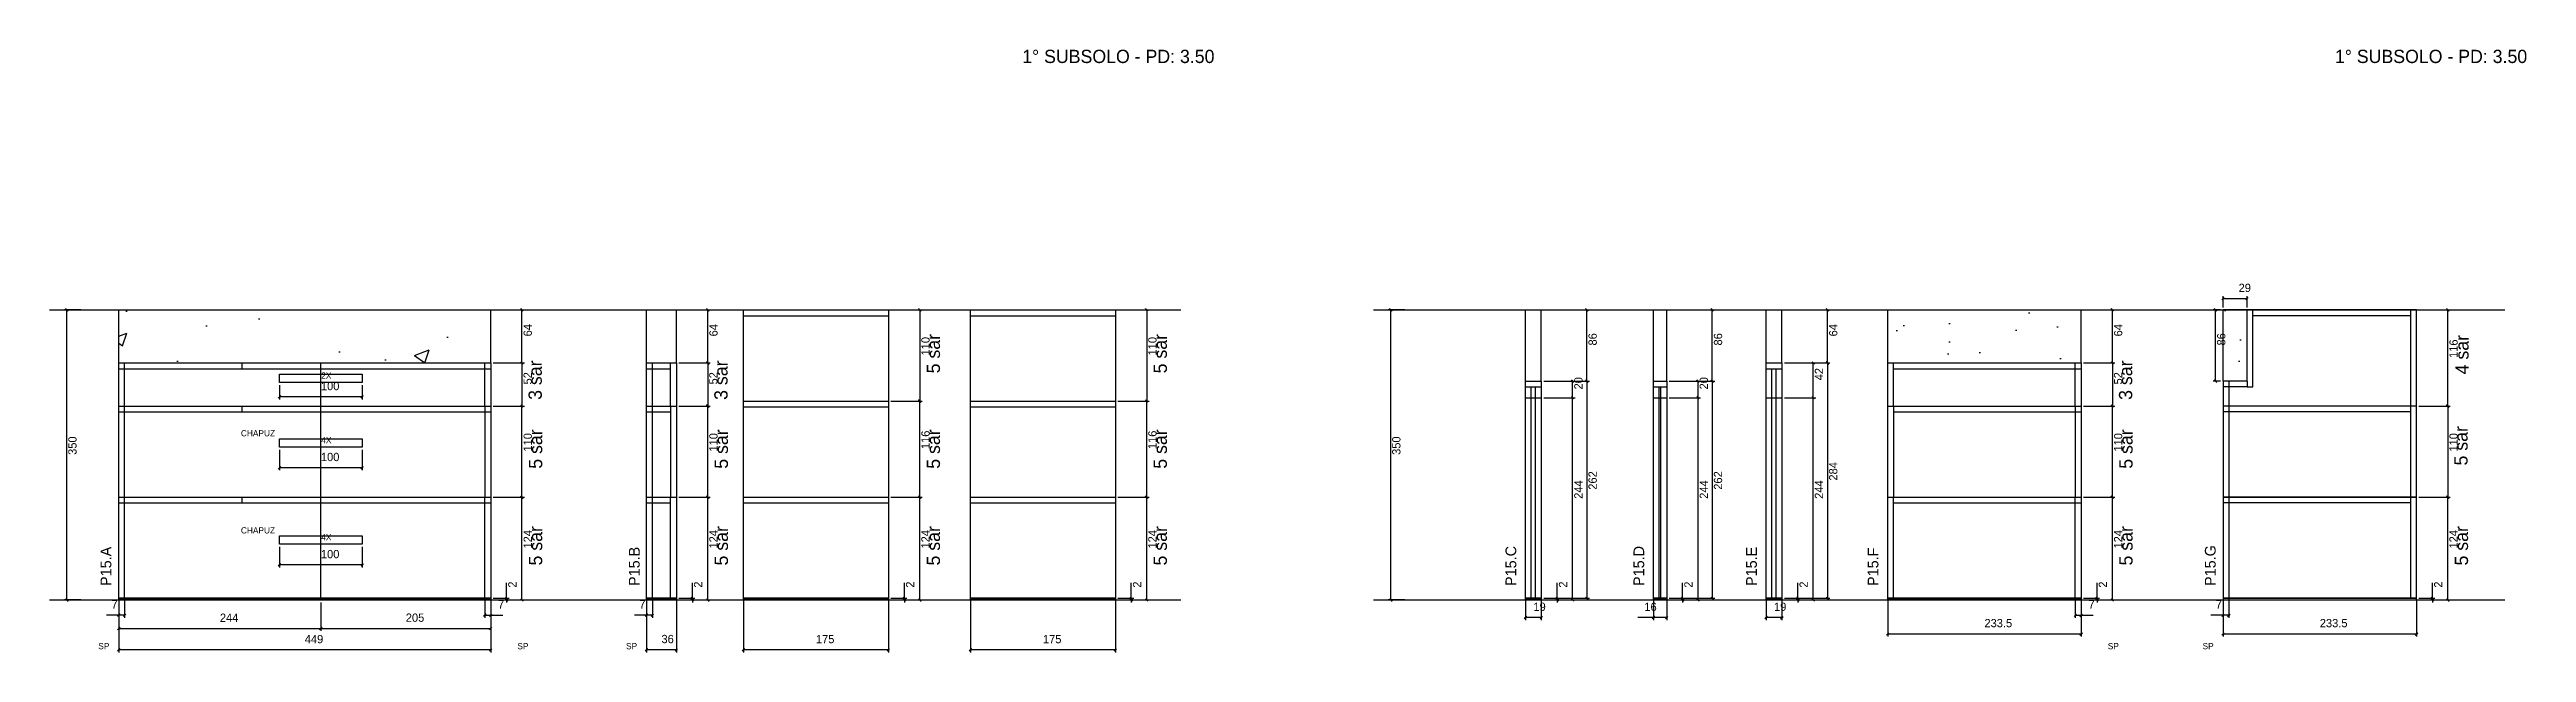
# Model space of a CAD drawing. Header units: metres. Extents: x -9500 to -3326, y 8065 to 8794.
# Drawn here: x -9500 to -6510, y 8067 to 8794 of the extents above; entities that cross this region are included whole.
import ezdxf

# ---------------------------------------------------------------- set-up
doc = ezdxf.new("R2010")
doc.units = ezdxf.units.M
for name, color, linetype in [('COTA', 7, 'Continuous'), ('NOMENCLATURA', 7, 'Continuous'), ('Nível', 7, 'Continuous'), ('Painéis', 7, 'Continuous'), ('SARR_2.2x10', 7, 'Continuous'), ('SARR_2.2x7', 7, 'Continuous'), ('texto', 7, 'Continuous'), ('Texto Seção', 7, 'Continuous')]:
    doc.layers.add(name, color=color, linetype=linetype)

msp = doc.modelspace()

# ---------------------------------------------------------------- texts
at = {"layer": 'COTA', "color": 240, "lineweight": 25}
for s, p in [('29', (-6857.2, 8501.9)), ('100', (-9172.7, 8383.4)), ('100', (-9172.7, 8297.8)), ('100', (-9172.7, 8180.6)), ('7', (-9425.6, 8119.9)), ('244', (-9294.7, 8103.8)), ('205', (-9070.2, 8103.9)), ('7', (-8958.9, 8119.9)), ('7', (-8788.3, 8119.9)), ('19', (-7708.7, 8117)), ('16', (-7574.7, 8117)), ('19', (-7418.2, 8117)), ('233.5', (-7164.1, 8097.3)), ('7', (-7038.5, 8119.9)), ('7', (-6884.8, 8119.9)), ('233.5', (-6759.2, 8097.3)), ('449', (-9192.2, 8078)), ('36', (-8761.5, 8078.1)), ('175', (-8575, 8078)), ('175', (-8300.9, 8078))]:
    msp.add_text(s, height=10, dxfattribs=at).set_placement(p)
for s, p in [('64', (-8918, 8448.3)), ('64', (-8693.7, 8448.3)), ('110', (-8437.7, 8425.3)), ('110', (-8163.7, 8425.3)), ('86', (-7632.2, 8437.3)), ('86', (-7480.8, 8437.3)), ('64', (-7341.7, 8448.3)), ('64', (-6997.7, 8448.3)), ('86', (-6873.2, 8437.3)), ('116', (-6592.7, 8422.3)), ('52', (-8918, 8390.3)), ('52', (-8693.8, 8390.3)), ('42', (-7358.9, 8395.3)), ('52', (-6997.7, 8390.3)), ('20', (-7649.4, 8384.3)), ('20', (-7498, 8384.3)), ('350', (-9467.7, 8305.3)), ('110', (-8918, 8309.3)), ('110', (-8693.7, 8309.3)), ('116', (-8437.7, 8312.3)), ('116', (-8163.7, 8312.3)), ('350', (-7869.2, 8305.3)), ('110', (-6997.7, 8309.3)), ('110', (-6592.7, 8309.3)), ('262', (-7632.2, 8263.3)), ('262', (-7480.8, 8263.3)), ('284', (-7341.7, 8274.3)), ('244', (-7649.4, 8252.3)), ('244', (-7497.9, 8252.3)), ('244', (-7358.9, 8252.3)), ('124', (-8917.9, 8192.3)), ('124', (-8693.7, 8192.3)), ('124', (-8437.7, 8192.3)), ('124', (-8163.7, 8192.3)), ('124', (-6997.6, 8192.3)), ('124', (-6592.7, 8192.3)), ('2', (-8936.5, 8145.1)), ('2', (-8712.2, 8145.1)), ('2', (-8456.2, 8145.1)), ('2', (-8182.2, 8145.1)), ('2', (-7667.9, 8145.1)), ('2', (-7516.5, 8145.1)), ('2', (-7377.4, 8145.1)), ('2', (-7016.1, 8145.1)), ('2', (-7016.1, 8145.1)), ('2', (-6611.2, 8145.1))]:
    msp.add_text(s, height=10, rotation=90, dxfattribs=at).set_placement(p)
at = {"layer": 'NOMENCLATURA', "color": 2, "lineweight": 25}
for p in [(-8325.9, 8778.2), (-6740.9, 8778.2)]:
    msp.add_text('1° SUBSOLO - PD: 3.50', height=16, dxfattribs=at).set_placement(p)
at = {"layer": 'NOMENCLATURA', "color": 7, "lineweight": 25}
for s, p in [('5 sar', (-8425.2, 8403.7)), ('5 sar', (-8151.2, 8403.7)), ('4 sar', (-6579.5, 8402.5)), ('3 sar', (-8906, 8371.7)), ('3 sar', (-8681.7, 8371.7)), ('3 sar', (-6985.7, 8371.7)), ('5 sar', (-8905.5, 8288.6)), ('5 sar', (-8681.2, 8288.6)), ('5 sar', (-8425.2, 8288.6)), ('5 sar', (-8151.2, 8288.6)), ('5 sar', (-6985.2, 8288.6)), ('5 sar', (-6580.7, 8292.5)), ('5 sar', (-8905.5, 8171.8)), ('5 sar', (-8681.2, 8171.8)), ('5 sar', (-8425.2, 8171.8)), ('5 sar', (-8151.2, 8171.8)), ('5 sar', (-6985.2, 8171.8)), ('5 sar', (-6580.2, 8171.8))]:
    msp.add_text(s, height=16, rotation=90, dxfattribs=at).set_placement(p)
at = {"layer": 'texto', "color": 4, "lineweight": 25}
for s, p in [('2X', (-9172.3, 8397.3)), ('CHAPUZ', (-9269.3, 8327.7)), ('4X', (-9172.3, 8319.4)), ('CHAPUZ', (-9269.3, 8210.5)), ('4X', (-9172.3, 8202.2)), ('SP', (-9441.5, 8070.8)), ('SP', (-8935.5, 8070.8)), ('SP', (-8804.3, 8070.8)), ('SP', (-7015.2, 8070.8)), ('SP', (-6900.7, 8070.8))]:
    msp.add_text(s, height=7.5, dxfattribs=at).set_placement(p)
at = {"layer": 'Texto Seção', "color": 7, "lineweight": 15}
for s, p in [('P15.C', (-7729.4, 8147.1)), ('P15.D', (-7574.9, 8147.1)), ('P15.G', (-6884.9, 8147.1)), ('P15.A', (-9425.7, 8147.1)), ('P15.B', (-8787.8, 8147.1)), ('P15.E', (-7438.9, 8147.1)), ('P15.F', (-7292.1, 8147.1))]:
    msp.add_text(s, height=13, rotation=90, dxfattribs=at).set_placement(p)

# ---------------------------------------------------------------- hatches: boundary and pattern name
at = {"layer": 'COTA'}
h = msp.add_hatch(dxfattribs=at)
h.set_pattern_fill('AR-CONC')
h.paths.add_polyline_path([(-9416.7, 8416.3), (-9416.7, 8480.3), (-8967.7, 8480.3), (-8967.7, 8416.3), (-9416.7, 8416.3)])
h = msp.add_hatch(dxfattribs=at)
h.set_pattern_fill('AR-CONC')
h.paths.add_polyline_path([(-8743.5, 8416.3), (-8743.5, 8480.3), (-8779.5, 8480.3), (-8779.5, 8416.3), (-8743.5, 8416.3)])
h = msp.add_hatch(dxfattribs=at)
h.set_pattern_fill('AR-CONC')
h.paths.add_polyline_path([(-7699.2, 8394.3), (-7699.2, 8480.3), (-7718.2, 8480.3), (-7718.2, 8394.3), (-7699.2, 8394.3)])
h = msp.add_hatch(dxfattribs=at)
h.set_pattern_fill('AR-CONC')
h.paths.add_polyline_path([(-7547.7, 8394.3), (-7547.7, 8480.3), (-7563.7, 8480.3), (-7563.7, 8394.3), (-7547.7, 8394.3)])
h = msp.add_hatch(dxfattribs=at)
h.set_pattern_fill('AR-CONC')
h.paths.add_polyline_path([(-7408.7, 8416.3), (-7408.7, 8480.3), (-7427.7, 8480.3), (-7427.7, 8416.3), (-7408.7, 8416.3)])
h = msp.add_hatch(dxfattribs=at)
h.set_pattern_fill('AR-CONC')
h.paths.add_polyline_path([(-7047.4, 8416.3), (-7047.4, 8480.3), (-7280.9, 8480.3), (-7280.9, 8416.3), (-7047.4, 8416.3)])
h = msp.add_hatch(dxfattribs=at)
h.set_pattern_fill('AR-CONC')
h.paths.add_polyline_path([(-6847, 8394.3), (-6847, 8480.3), (-6876, 8480.3), (-6876, 8394.3), (-6847, 8394.3)])

# ---------------------------------------------------------------- linework, layer by layer
at = {"layer": 'COTA', "color": 0, "lineweight": 25}
for p, q in [((-6874.5, 8495.3), (-6877.5, 8492.3)), ((-6848.5, 8492.3), (-6845.5, 8495.3)), ((-9477.9, 8478.8), (-9480.9, 8481.8)), ((-8928.4, 8478.8), (-8931.4, 8481.8)), ((-8704.1, 8478.8), (-8707.1, 8481.8)), ((-8448.1, 8478.8), (-8451.1, 8481.8)), ((-8174.1, 8478.8), (-8177.1, 8481.8)), ((-7879.4, 8478.8), (-7882.4, 8481.8)), ((-7642.6, 8478.8), (-7645.6, 8481.8)), ((-7491.2, 8478.8), (-7494.2, 8481.8)), ((-7352.1, 8478.8), (-7355.1, 8481.8)), ((-7008.1, 8478.8), (-7011.1, 8481.8)), ((-6883.6, 8478.8), (-6886.6, 8481.8)), ((-6603.1, 8478.8), (-6606.1, 8481.8)), ((-8931.4, 8417.8), (-8928.4, 8414.8)), ((-8928.4, 8414.8), (-8931.4, 8417.8)), ((-8707.1, 8417.8), (-8704.1, 8414.8)), ((-8704.1, 8414.8), (-8707.1, 8417.8)), ((-7369.3, 8414.8), (-7372.3, 8417.8)), ((-7355.1, 8417.8), (-7352.1, 8414.8)), ((-7352.1, 8414.8), (-7355.1, 8417.8)), ((-7011.1, 8417.8), (-7008.1, 8414.8)), ((-7008.1, 8414.8), (-7011.1, 8417.8)), ((-9221.2, 8376.8), (-9224.2, 8373.8)), ((-9124.2, 8373.8), (-9121.2, 8376.8)), ((-7659.8, 8392.8), (-7662.8, 8395.8)), ((-7659.8, 8372.8), (-7662.8, 8375.8)), ((-7662.8, 8375.8), (-7659.8, 8372.8)), ((-7645.6, 8395.8), (-7642.6, 8392.8)), ((-7642.6, 8392.8), (-7645.6, 8395.8)), ((-7508.4, 8392.8), (-7511.4, 8395.8)), ((-7508.4, 8372.8), (-7511.4, 8375.8)), ((-7511.4, 8375.8), (-7508.4, 8372.8)), ((-7494.2, 8395.8), (-7491.2, 8392.8)), ((-7491.2, 8392.8), (-7494.2, 8395.8)), ((-7369.3, 8372.8), (-7372.3, 8375.8)), ((-7372.3, 8375.8), (-7369.3, 8372.8)), ((-6886.6, 8395.8), (-6883.6, 8392.8)), ((-8928.4, 8362.8), (-8931.4, 8365.8)), ((-8931.4, 8365.8), (-8928.4, 8362.8)), ((-8704.1, 8362.8), (-8707.1, 8365.8)), ((-8707.1, 8365.8), (-8704.1, 8362.8)), ((-8448.1, 8368.8), (-8451.1, 8371.8)), ((-8451.1, 8371.8), (-8448.1, 8368.8)), ((-8174.1, 8368.8), (-8177.1, 8371.8)), ((-8177.1, 8371.8), (-8174.1, 8368.8)), ((-7008.1, 8362.8), (-7011.1, 8365.8)), ((-7011.1, 8365.8), (-7008.1, 8362.8)), ((-6603.1, 8362.8), (-6606.1, 8365.8)), ((-6606.1, 8365.8), (-6603.1, 8362.8)), ((-9221.2, 8291.2), (-9224.2, 8288.2)), ((-9124.2, 8288.2), (-9121.2, 8291.2)), ((-8928.4, 8252.8), (-8931.4, 8255.8)), ((-8931.4, 8255.8), (-8928.4, 8252.8)), ((-8704.1, 8252.8), (-8707.1, 8255.8)), ((-8707.1, 8255.8), (-8704.1, 8252.8)), ((-8448.1, 8252.8), (-8451.1, 8255.8)), ((-8451.1, 8255.8), (-8448.1, 8252.8)), ((-8174.1, 8252.8), (-8177.1, 8255.8)), ((-8177.1, 8255.8), (-8174.1, 8252.8)), ((-7008.1, 8252.8), (-7011.1, 8255.8)), ((-7011.1, 8255.8), (-7008.1, 8252.8)), ((-6603.1, 8252.8), (-6606.1, 8255.8)), ((-6606.1, 8255.8), (-6603.1, 8252.8)), ((-9221.2, 8174), (-9224.2, 8171)), ((-9124.2, 8171), (-9121.2, 8174)), ((-9480.9, 8131.8), (-9477.9, 8128.8)), ((-9415.2, 8113.3), (-9418.2, 8110.3)), ((-9411.2, 8110.3), (-9408.2, 8113.3)), ((-8973.2, 8113.3), (-8976.2, 8110.3)), ((-8969.2, 8110.3), (-8966.2, 8113.3)), ((-8950, 8133.8), (-8947, 8130.8)), ((-8947, 8128.8), (-8950, 8131.8)), ((-8931.4, 8131.8), (-8928.4, 8128.8)), ((-8778, 8113.3), (-8781, 8110.3)), ((-8774, 8110.3), (-8771, 8113.3)), ((-8725.7, 8133.8), (-8722.7, 8130.8)), ((-8722.7, 8128.8), (-8725.7, 8131.8)), ((-8707.1, 8131.8), (-8704.1, 8128.8)), ((-8469.7, 8133.8), (-8466.7, 8130.8)), ((-8466.7, 8128.8), (-8469.7, 8131.8)), ((-8451.1, 8131.8), (-8448.1, 8128.8)), ((-8195.7, 8133.8), (-8192.7, 8130.8)), ((-8192.7, 8128.8), (-8195.7, 8131.8)), ((-8177.1, 8131.8), (-8174.1, 8128.8)), ((-7882.4, 8131.8), (-7879.4, 8128.8)), ((-7716.7, 8110.4), (-7719.7, 8107.4)), ((-7700.7, 8107.4), (-7697.7, 8110.4)), ((-7681.4, 8133.8), (-7678.4, 8130.8)), ((-7678.4, 8128.8), (-7681.4, 8131.8)), ((-7662.8, 8131.8), (-7659.8, 8128.8)), ((-7645.6, 8133.8), (-7642.6, 8130.8)), ((-7562.2, 8110.4), (-7565.2, 8107.4)), ((-7549.2, 8107.4), (-7546.2, 8110.4)), ((-7530, 8133.8), (-7527, 8130.8)), ((-7527, 8128.8), (-7530, 8131.8)), ((-7511.4, 8131.8), (-7508.4, 8128.8)), ((-7494.2, 8133.8), (-7491.2, 8130.8)), ((-7426.2, 8110.4), (-7429.2, 8107.4)), ((-7410.2, 8107.4), (-7407.2, 8110.4)), ((-7390.9, 8133.8), (-7387.9, 8130.8)), ((-7387.9, 8128.8), (-7390.9, 8131.8)), ((-7372.3, 8131.8), (-7369.3, 8128.8)), ((-7355.1, 8133.8), (-7352.1, 8130.8)), ((-7052.9, 8113.3), (-7055.9, 8110.3)), ((-7048.9, 8110.3), (-7045.9, 8113.3)), ((-7029.6, 8133.8), (-7026.6, 8130.8)), ((-7029.6, 8133.8), (-7026.6, 8130.8)), ((-7026.6, 8128.8), (-7029.6, 8131.8)), ((-7026.6, 8128.8), (-7029.6, 8131.8)), ((-7011.1, 8131.8), (-7008.1, 8128.8)), ((-6874.5, 8113.3), (-6877.5, 8110.3)), ((-6870.5, 8110.3), (-6867.5, 8113.3)), ((-6624.7, 8133.8), (-6621.7, 8130.8)), ((-6621.7, 8128.8), (-6624.7, 8131.8)), ((-6606.1, 8131.8), (-6603.1, 8128.8)), ((-9415.2, 8097.3), (-9418.2, 8094.3)), ((-9174.2, 8094.3), (-9171.2, 8097.3)), ((-9171.2, 8097.3), (-9174.2, 8094.3)), ((-8969.2, 8094.3), (-8966.2, 8097.3)), ((-7279.4, 8090.6), (-7282.4, 8087.6)), ((-7048.9, 8087.6), (-7045.9, 8090.6)), ((-6874.5, 8090.6), (-6877.5, 8087.6)), ((-6644, 8087.6), (-6641, 8090.6)), ((-9415.2, 8071.4), (-9418.2, 8068.4)), ((-8969.2, 8068.4), (-8966.2, 8071.4)), ((-8778, 8071.4), (-8781, 8068.4)), ((-8745, 8068.4), (-8742, 8071.4)), ((-8661, 8071.4), (-8664, 8068.4)), ((-8489, 8068.4), (-8486, 8071.4)), ((-8386.9, 8071.4), (-8389.9, 8068.4)), ((-8214.9, 8068.4), (-8211.9, 8071.4))]:
    msp.add_line(p, q, dxfattribs=at)
at = {"layer": 'COTA', "color": 4, "lineweight": 25}
for p, q in [((-6876, 8483.3), (-6876, 8496.8)), ((-6847, 8493.8), (-6876, 8493.8)), ((-6847, 8483.3), (-6847, 8496.8)), ((-9462.4, 8480.3), (-9482.4, 8480.3)), ((-9479.4, 8130.3), (-9479.4, 8480.3)), ((-8964.7, 8480.3), (-8926.9, 8480.3)), ((-8929.9, 8416.3), (-8929.9, 8480.3)), ((-8740.5, 8480.3), (-8702.6, 8480.3)), ((-8705.6, 8416.3), (-8705.6, 8480.3)), ((-8484.5, 8480.3), (-8446.6, 8480.3)), ((-8449.6, 8480.3), (-8449.6, 8370.3)), ((-8210.4, 8480.3), (-8172.6, 8480.3)), ((-8175.6, 8480.3), (-8175.6, 8370.3)), ((-7863.9, 8480.3), (-7883.9, 8480.3)), ((-7880.9, 8130.3), (-7880.9, 8480.3)), ((-7696.2, 8480.3), (-7641.1, 8480.3)), ((-7644.1, 8394.3), (-7644.1, 8480.3)), ((-7544.7, 8480.3), (-7489.7, 8480.3)), ((-7492.7, 8394.3), (-7492.7, 8480.3)), ((-7405.7, 8480.3), (-7350.6, 8480.3)), ((-7353.6, 8416.3), (-7353.6, 8480.3)), ((-7044.4, 8480.3), (-7006.6, 8480.3)), ((-7009.6, 8416.3), (-7009.6, 8480.3)), ((-6879, 8480.3), (-6888.1, 8480.3)), ((-6885.1, 8394.3), (-6885.1, 8480.3)), ((-6639.5, 8480.3), (-6601.6, 8480.3)), ((-6604.6, 8364.3), (-6604.6, 8480.3)), ((-8964.7, 8416.3), (-8926.9, 8416.3)), ((-8964.7, 8416.3), (-8926.9, 8416.3)), ((-8929.9, 8416.3), (-8929.9, 8364.3)), ((-8740.5, 8416.3), (-8702.6, 8416.3)), ((-8740.5, 8416.3), (-8702.6, 8416.3)), ((-8705.6, 8416.3), (-8705.6, 8364.3)), ((-7405.7, 8416.3), (-7367.8, 8416.3)), ((-7405.7, 8416.3), (-7350.6, 8416.3)), ((-7405.7, 8416.3), (-7350.6, 8416.3)), ((-7370.8, 8374.3), (-7370.8, 8416.3)), ((-7353.6, 8416.3), (-7353.6, 8132.3)), ((-7044.4, 8416.3), (-7006.6, 8416.3)), ((-7044.4, 8416.3), (-7006.6, 8416.3)), ((-7009.6, 8416.3), (-7009.6, 8364.3)), ((-9222.7, 8389.6), (-9222.7, 8372.3)), ((-9122.7, 8375.3), (-9222.7, 8375.3)), ((-9122.7, 8389.6), (-9122.7, 8372.3)), ((-7696.2, 8394.3), (-7658.3, 8394.3)), ((-7696.2, 8394.3), (-7641.1, 8394.3)), ((-7696.2, 8394.3), (-7641.1, 8394.3)), ((-7696.2, 8374.3), (-7658.3, 8374.3)), ((-7696.2, 8374.3), (-7658.3, 8374.3)), ((-7661.3, 8374.3), (-7661.3, 8394.3)), ((-7661.3, 8130.3), (-7661.3, 8374.3)), ((-7644.1, 8394.3), (-7644.1, 8132.3)), ((-7544.7, 8394.3), (-7506.9, 8394.3)), ((-7544.7, 8394.3), (-7489.7, 8394.3)), ((-7544.7, 8394.3), (-7489.7, 8394.3)), ((-7544.7, 8374.3), (-7506.9, 8374.3)), ((-7544.7, 8374.3), (-7506.9, 8374.3)), ((-7509.9, 8374.3), (-7509.9, 8394.3)), ((-7509.9, 8130.3), (-7509.9, 8374.3)), ((-7492.7, 8394.3), (-7492.7, 8132.3)), ((-7405.7, 8374.3), (-7367.8, 8374.3)), ((-7405.7, 8374.3), (-7367.8, 8374.3)), ((-7370.8, 8130.3), (-7370.8, 8374.3)), ((-6879, 8394.3), (-6888.1, 8394.3)), ((-8964.7, 8364.3), (-8926.9, 8364.3)), ((-8964.7, 8364.3), (-8926.9, 8364.3)), ((-8929.9, 8254.3), (-8929.9, 8364.3)), ((-8740.5, 8364.3), (-8702.6, 8364.3)), ((-8740.5, 8364.3), (-8702.6, 8364.3)), ((-8705.6, 8254.3), (-8705.6, 8364.3)), ((-8484.5, 8370.3), (-8446.6, 8370.3)), ((-8484.5, 8370.3), (-8446.6, 8370.3)), ((-8449.6, 8254.3), (-8449.6, 8370.3)), ((-8210.4, 8370.3), (-8172.6, 8370.3)), ((-8210.4, 8370.3), (-8172.6, 8370.3)), ((-8175.6, 8254.3), (-8175.6, 8370.3)), ((-7044.4, 8364.3), (-7006.6, 8364.3)), ((-7044.4, 8364.3), (-7006.6, 8364.3)), ((-7009.6, 8254.3), (-7009.6, 8364.3)), ((-6639.5, 8364.3), (-6601.6, 8364.3)), ((-6639.5, 8364.3), (-6601.6, 8364.3)), ((-6604.6, 8364.3), (-6604.6, 8254.3)), ((-9222.7, 8311.6), (-9222.7, 8286.7)), ((-9122.7, 8289.7), (-9222.7, 8289.7)), ((-9122.7, 8311.6), (-9122.7, 8286.7)), ((-8964.7, 8254.3), (-8926.9, 8254.3)), ((-8964.7, 8254.3), (-8926.9, 8254.3)), ((-8929.9, 8130.3), (-8929.9, 8254.3)), ((-8740.5, 8254.3), (-8702.6, 8254.3)), ((-8740.5, 8254.3), (-8702.6, 8254.3)), ((-8705.6, 8130.3), (-8705.6, 8254.3)), ((-8484.5, 8254.3), (-8446.6, 8254.3)), ((-8484.5, 8254.3), (-8446.6, 8254.3)), ((-8449.6, 8130.3), (-8449.6, 8254.3)), ((-8210.4, 8254.3), (-8172.6, 8254.3)), ((-8210.4, 8254.3), (-8172.6, 8254.3)), ((-8175.6, 8130.3), (-8175.6, 8254.3)), ((-7044.4, 8254.3), (-7006.6, 8254.3)), ((-7044.4, 8254.3), (-7006.6, 8254.3)), ((-7009.6, 8130.3), (-7009.6, 8254.3)), ((-6639.5, 8254.3), (-6601.6, 8254.3)), ((-6639.5, 8254.3), (-6601.6, 8254.3)), ((-6604.6, 8130.3), (-6604.6, 8254.3)), ((-9222.7, 8194.5), (-9222.7, 8169.5)), ((-9122.7, 8172.5), (-9222.7, 8172.5)), ((-9122.7, 8194.5), (-9122.7, 8169.5)), ((-8948.5, 8132.3), (-8948.5, 8151.1)), ((-8724.2, 8132.3), (-8724.2, 8151.1)), ((-8468.2, 8132.3), (-8468.2, 8151.1)), ((-8194.2, 8132.3), (-8194.2, 8151.1)), ((-7679.9, 8132.3), (-7679.9, 8151.1)), ((-7528.5, 8132.3), (-7528.5, 8151.1)), ((-7389.4, 8132.3), (-7389.4, 8151.1)), ((-7028.1, 8132.3), (-7028.1, 8151.1)), ((-7028.1, 8132.3), (-7028.1, 8151.1)), ((-6623.2, 8132.3), (-6623.2, 8151.1)), ((-9462.4, 8130.3), (-9482.4, 8130.3)), ((-9416.7, 8111.8), (-9431.4, 8111.8)), ((-9416.7, 8129.3), (-9416.7, 8066.9)), ((-9416.7, 8127.3), (-9416.7, 8108.8)), ((-9416.7, 8127.3), (-9416.7, 8092.8)), ((-9409.7, 8111.8), (-9416.7, 8111.8)), ((-9409.7, 8129.3), (-9409.7, 8108.8)), ((-9172.7, 8127.3), (-9172.7, 8092.8)), ((-9172.7, 8127.3), (-9172.7, 8092.8)), ((-8974.7, 8129.3), (-8974.7, 8108.8)), ((-8974.7, 8111.8), (-8967.7, 8111.8)), ((-8967.7, 8129.3), (-8967.7, 8066.9)), ((-8967.7, 8127.3), (-8967.7, 8108.8)), ((-8967.7, 8127.3), (-8967.7, 8092.8)), ((-8967.7, 8111.8), (-8953, 8111.8)), ((-8964.7, 8132.3), (-8945.5, 8132.3)), ((-8964.7, 8130.3), (-8945.5, 8130.3)), ((-8964.7, 8130.3), (-8926.9, 8130.3)), ((-8948.5, 8130.3), (-8948.5, 8132.3)), ((-8948.5, 8130.3), (-8948.5, 8127.3)), ((-8779.5, 8111.8), (-8794.2, 8111.8)), ((-8779.5, 8129.3), (-8779.5, 8066.9)), ((-8779.5, 8127.3), (-8779.5, 8108.8)), ((-8772.5, 8111.8), (-8779.5, 8111.8)), ((-8772.5, 8129.3), (-8772.5, 8108.8)), ((-8743.5, 8129.3), (-8743.5, 8066.9)), ((-8740.5, 8132.3), (-8721.2, 8132.3)), ((-8740.5, 8130.3), (-8721.2, 8130.3)), ((-8740.5, 8130.3), (-8702.6, 8130.3)), ((-8724.2, 8130.3), (-8724.2, 8132.3)), ((-8724.2, 8130.3), (-8724.2, 8127.3)), ((-8662.5, 8129.3), (-8662.5, 8066.9)), ((-8487.5, 8129.3), (-8487.5, 8066.9)), ((-8484.5, 8132.3), (-8465.2, 8132.3)), ((-8484.5, 8130.3), (-8465.2, 8130.3)), ((-8484.5, 8130.3), (-8446.6, 8130.3)), ((-8468.2, 8130.3), (-8468.2, 8132.3)), ((-8468.2, 8130.3), (-8468.2, 8127.3)), ((-8388.4, 8129.3), (-8388.4, 8066.9)), ((-8213.4, 8129.3), (-8213.4, 8066.9)), ((-8210.4, 8132.3), (-8191.2, 8132.3)), ((-8210.4, 8130.3), (-8172.6, 8130.3)), ((-8210.4, 8130.3), (-8191.2, 8130.3)), ((-8194.2, 8130.3), (-8194.2, 8132.3)), ((-8194.2, 8130.3), (-8194.2, 8127.3)), ((-7863.9, 8130.3), (-7883.9, 8130.3)), ((-7718.2, 8129.3), (-7718.2, 8105.9)), ((-7699.2, 8108.9), (-7718.2, 8108.9)), ((-7699.2, 8129.3), (-7699.2, 8105.9)), ((-7696.2, 8132.3), (-7676.9, 8132.3)), ((-7696.2, 8132.3), (-7641.1, 8132.3)), ((-7696.2, 8130.3), (-7676.9, 8130.3)), ((-7696.2, 8130.3), (-7658.3, 8130.3)), ((-7679.9, 8130.3), (-7679.9, 8132.3)), ((-7679.9, 8130.3), (-7679.9, 8127.3)), ((-7563.7, 8108.9), (-7582.7, 8108.9)), ((-7563.7, 8129.3), (-7563.7, 8105.9)), ((-7547.7, 8108.9), (-7563.7, 8108.9)), ((-7547.7, 8129.3), (-7547.7, 8105.9)), ((-7544.7, 8132.3), (-7525.5, 8132.3)), ((-7544.7, 8132.3), (-7489.7, 8132.3)), ((-7544.7, 8130.3), (-7525.5, 8130.3)), ((-7544.7, 8130.3), (-7506.9, 8130.3)), ((-7528.5, 8130.3), (-7528.5, 8132.3)), ((-7528.5, 8130.3), (-7528.5, 8127.3)), ((-7427.7, 8129.3), (-7427.7, 8105.9)), ((-7408.7, 8108.9), (-7427.7, 8108.9)), ((-7408.7, 8129.3), (-7408.7, 8105.9)), ((-7405.7, 8132.3), (-7386.4, 8132.3)), ((-7405.7, 8132.3), (-7350.6, 8132.3)), ((-7405.7, 8130.3), (-7386.4, 8130.3)), ((-7405.7, 8130.3), (-7367.8, 8130.3)), ((-7389.4, 8130.3), (-7389.4, 8132.3)), ((-7389.4, 8130.3), (-7389.4, 8127.3)), ((-7280.9, 8129.3), (-7280.9, 8086.1)), ((-7054.4, 8129.3), (-7054.4, 8108.8)), ((-7054.4, 8111.8), (-7047.4, 8111.8)), ((-7047.4, 8129.3), (-7047.4, 8086.1)), ((-7047.4, 8127.3), (-7047.4, 8108.8)), ((-7047.4, 8111.8), (-7032.7, 8111.8)), ((-7044.4, 8132.3), (-7025.1, 8132.3)), ((-7044.4, 8132.3), (-7025.1, 8132.3)), ((-7044.4, 8130.3), (-7025.1, 8130.3)), ((-7044.4, 8130.3), (-7025.1, 8130.3)), ((-7044.4, 8130.3), (-7006.6, 8130.3)), ((-7028.1, 8130.3), (-7028.1, 8132.3)), ((-7028.1, 8130.3), (-7028.1, 8132.3)), ((-7028.1, 8130.3), (-7028.1, 8127.3)), ((-7028.1, 8130.3), (-7028.1, 8127.3)), ((-6876, 8111.8), (-6890.7, 8111.8)), ((-6876, 8129.3), (-6876, 8086.1)), ((-6876, 8127.3), (-6876, 8108.8)), ((-6869, 8111.8), (-6876, 8111.8)), ((-6869, 8131.3), (-6869, 8108.8)), ((-6642.5, 8129.3), (-6642.5, 8086.1)), ((-6639.5, 8132.3), (-6620.2, 8132.3)), ((-6639.5, 8130.3), (-6620.2, 8130.3)), ((-6639.5, 8130.3), (-6601.6, 8130.3)), ((-6623.2, 8130.3), (-6623.2, 8132.3)), ((-6623.2, 8130.3), (-6623.2, 8127.3)), ((-9416.7, 8095.8), (-9172.7, 8095.8)), ((-9172.7, 8095.8), (-8967.7, 8095.8)), ((-7047.4, 8089.1), (-7280.9, 8089.1)), ((-6642.5, 8089.1), (-6876, 8089.1)), ((-8967.7, 8069.9), (-9416.7, 8069.9)), ((-8743.5, 8069.9), (-8779.5, 8069.9)), ((-8487.5, 8069.9), (-8662.5, 8069.9)), ((-8213.4, 8069.9), (-8388.4, 8069.9))]:
    msp.add_line(p, q, dxfattribs=at)
at = {"layer": 'COTA', "color": 241, "lineweight": 25}
for p, q in [((-9416.7, 8416.3), (-9416.7, 8480.3)), ((-9416.7, 8480.3), (-8967.7, 8480.3)), ((-8967.7, 8416.3), (-8967.7, 8480.3)), ((-8779.5, 8416.3), (-8779.5, 8480.3)), ((-8779.5, 8480.3), (-8743.5, 8480.3)), ((-8743.5, 8416.3), (-8743.5, 8480.3)), ((-7718.2, 8394.3), (-7718.2, 8480.3)), ((-7718.2, 8480.3), (-7699.2, 8480.3)), ((-7699.2, 8394.3), (-7699.2, 8480.3)), ((-7563.7, 8394.3), (-7563.7, 8480.3)), ((-7563.7, 8480.3), (-7547.7, 8480.3)), ((-7547.7, 8394.3), (-7547.7, 8480.3)), ((-7427.7, 8416.3), (-7427.7, 8480.3)), ((-7427.7, 8480.3), (-7408.7, 8480.3)), ((-7408.7, 8416.3), (-7408.7, 8480.3)), ((-7280.9, 8416.3), (-7280.9, 8480.3)), ((-7280.9, 8480.3), (-7047.4, 8480.3)), ((-7047.4, 8416.3), (-7047.4, 8480.3)), ((-6847, 8480.3), (-6876, 8480.3)), ((-6876, 8394.3), (-6876, 8480.3))]:
    msp.add_line(p, q, dxfattribs=at)
at = {"layer": 'Nível', "color": 4, "lineweight": 25}
for p, q in [((-9500.4, 8480.3), (-8134.4, 8480.3)), ((-7901.9, 8480.3), (-6535.9, 8480.3)), ((-9500.4, 8130.3), (-8134.4, 8130.3)), ((-7901.9, 8130.3), (-6535.9, 8130.3))]:
    msp.add_line(p, q, dxfattribs=at)
at = {"layer": 'Painéis', "color": 200, "lineweight": 25}
for p, q in [((-8662.5, 8254.3), (-8662.5, 8480.3)), ((-8662.5, 8480.3), (-8487.5, 8480.3)), ((-8487.5, 8480.3), (-8487.5, 8254.3)), ((-8388.4, 8254.3), (-8388.4, 8480.3)), ((-8388.4, 8480.3), (-8213.4, 8480.3)), ((-8213.4, 8480.3), (-8213.4, 8254.3)), ((-6642.5, 8480.3), (-6847, 8480.3)), ((-6847, 8394.3), (-6847, 8480.3)), ((-6642.5, 8254.3), (-6642.5, 8480.3)), ((-9416.7, 8254.3), (-9416.7, 8416.3)), ((-9416.7, 8416.3), (-8967.7, 8416.3)), ((-9172.7, 8130.3), (-9172.7, 8416.3)), ((-8967.7, 8416.3), (-8967.7, 8254.3)), ((-8779.5, 8254.3), (-8779.5, 8416.3)), ((-8779.5, 8416.3), (-8743.5, 8416.3)), ((-8743.5, 8416.3), (-8743.5, 8254.3)), ((-7427.7, 8374.3), (-7427.7, 8416.3)), ((-7427.7, 8416.3), (-7408.7, 8416.3)), ((-7408.7, 8416.3), (-7408.7, 8374.3)), ((-7280.9, 8374.3), (-7280.9, 8416.3)), ((-7280.9, 8416.3), (-7047.4, 8416.3)), ((-7047.4, 8416.3), (-7047.4, 8374.3)), ((-7718.2, 8374.3), (-7718.2, 8394.3)), ((-7718.2, 8394.3), (-7699.2, 8394.3)), ((-7718.2, 8374.3), (-7699.2, 8374.3)), ((-7718.2, 8130.3), (-7718.2, 8374.3)), ((-7699.2, 8394.3), (-7699.2, 8374.3)), ((-7699.2, 8374.3), (-7699.2, 8130.3)), ((-7563.7, 8374.3), (-7563.7, 8394.3)), ((-7563.7, 8394.3), (-7547.7, 8394.3)), ((-7563.7, 8374.3), (-7547.7, 8374.3)), ((-7563.7, 8130.3), (-7563.7, 8374.3)), ((-7547.7, 8394.3), (-7547.7, 8374.3)), ((-7547.7, 8374.3), (-7547.7, 8130.3)), ((-7427.7, 8374.3), (-7408.7, 8374.3)), ((-7427.7, 8130.3), (-7427.7, 8374.3)), ((-7408.7, 8374.3), (-7408.7, 8130.3)), ((-7280.9, 8130.3), (-7280.9, 8374.3)), ((-7047.4, 8374.3), (-7047.4, 8130.3)), ((-6876, 8394.3), (-6876, 8254.3)), ((-6847, 8394.3), (-6876, 8394.3)), ((-9416.7, 8364.3), (-8967.7, 8364.3)), ((-8779.5, 8364.3), (-8743.5, 8364.3)), ((-8662.5, 8370.3), (-8487.5, 8370.3)), ((-8388.4, 8370.3), (-8213.4, 8370.3)), ((-7280.9, 8364.3), (-7047.4, 8364.3)), ((-6642.5, 8364.3), (-6876, 8364.3)), ((-9416.7, 8254.3), (-8967.7, 8254.3)), ((-9416.7, 8130.3), (-9416.7, 8254.3)), ((-8967.7, 8254.3), (-8967.7, 8130.3)), ((-8779.5, 8254.3), (-8743.5, 8254.3)), ((-8779.5, 8130.3), (-8779.5, 8254.3)), ((-8743.5, 8254.3), (-8743.5, 8130.3)), ((-8662.5, 8254.3), (-8487.5, 8254.3)), ((-8662.5, 8130.3), (-8662.5, 8254.3)), ((-8487.5, 8254.3), (-8487.5, 8130.3)), ((-8388.4, 8254.3), (-8213.4, 8254.3)), ((-8388.4, 8130.3), (-8388.4, 8254.3)), ((-8213.4, 8254.3), (-8213.4, 8130.3)), ((-7280.9, 8254.3), (-7047.4, 8254.3)), ((-6876, 8254.3), (-6642.5, 8254.3)), ((-6876, 8254.3), (-6876, 8130.3)), ((-6642.5, 8254.3), (-6876, 8254.3)), ((-6642.5, 8130.3), (-6642.5, 8254.3)), ((-8967.7, 8132.3), (-9416.7, 8132.3)), ((-8743.5, 8132.3), (-8779.5, 8132.3)), ((-8487.5, 8132.3), (-8662.5, 8132.3)), ((-8213.4, 8132.3), (-8388.4, 8132.3)), ((-7699.2, 8132.3), (-7718.2, 8132.3)), ((-7547.7, 8132.3), (-7563.7, 8132.3)), ((-7408.7, 8132.3), (-7427.7, 8132.3)), ((-7047.4, 8132.3), (-7280.9, 8132.3)), ((-6876, 8132.3), (-6642.5, 8132.3))]:
    msp.add_line(p, q, dxfattribs=at)
for points in [[(-9416.7, 8132.3), (-8967.7, 8132.3), (-8967.7, 8130.3), (-9416.7, 8130.3)], [(-8779.5, 8132.3), (-8743.5, 8132.3), (-8743.5, 8130.3), (-8779.5, 8130.3)], [(-8662.5, 8132.3), (-8487.5, 8132.3), (-8487.5, 8130.3), (-8662.5, 8130.3)], [(-8388.4, 8132.3), (-8213.4, 8132.3), (-8213.4, 8130.3), (-8388.4, 8130.3)], [(-7718.2, 8132.3), (-7699.2, 8132.3), (-7699.2, 8130.3), (-7718.2, 8130.3)], [(-7563.7, 8132.3), (-7547.7, 8132.3), (-7547.7, 8130.3), (-7563.7, 8130.3)], [(-7427.7, 8132.3), (-7408.7, 8132.3), (-7408.7, 8130.3), (-7427.7, 8130.3)], [(-7280.9, 8132.3), (-7047.4, 8132.3), (-7047.4, 8130.3), (-7280.9, 8130.3)], [(-6642.5, 8132.3), (-6876, 8132.3), (-6876, 8130.3), (-6642.5, 8130.3)]]:
    msp.add_lwpolyline(points, close=True, dxfattribs=at)
at = {"layer": 'SARR_2.2x10', "color": 60, "lineweight": 25}
for points in [[(-9222.7, 8402.6), (-9122.7, 8402.6), (-9122.7, 8392.6), (-9222.7, 8392.6)], [(-9222.7, 8324.6), (-9122.7, 8324.6), (-9122.7, 8314.6), (-9222.7, 8314.6)], [(-9222.7, 8207.5), (-9122.7, 8207.5), (-9122.7, 8197.5), (-9222.7, 8197.5)]]:
    msp.add_lwpolyline(points, close=True, dxfattribs=at)
at = {"layer": 'SARR_2.2x7', "color": 40, "lineweight": 25}
for p, q in [((-8662.5, 8473.3), (-8487.5, 8473.3)), ((-8388.4, 8473.3), (-8213.4, 8473.3)), ((-6840, 8387.3), (-6840, 8480.3)), ((-6649.5, 8473.3), (-6840, 8473.3)), ((-6649.5, 8480.3), (-6642.5, 8480.3)), ((-6649.5, 8480.3), (-6649.5, 8364.3)), ((-9416.7, 8409.3), (-8967.7, 8409.3)), ((-9409.7, 8364.3), (-9409.7, 8416.3)), ((-9267.7, 8409.3), (-9267.7, 8416.3)), ((-8974.7, 8364.3), (-8974.7, 8416.3)), ((-8779.5, 8409.3), (-8750.5, 8409.3)), ((-8772.5, 8364.3), (-8772.5, 8416.3)), ((-8750.5, 8364.3), (-8750.5, 8416.3)), ((-7427.7, 8409.3), (-7408.7, 8409.3)), ((-7420.7, 8132.3), (-7420.7, 8409.3)), ((-7415.7, 8132.3), (-7415.7, 8409.3)), ((-7273.9, 8364.3), (-7273.9, 8416.3)), ((-7273.9, 8409.3), (-7047.4, 8409.3)), ((-7054.4, 8364.3), (-7054.4, 8416.3)), ((-7718.2, 8387.3), (-7699.2, 8387.3)), ((-7711.2, 8132.3), (-7711.2, 8387.3)), ((-7706.2, 8132.3), (-7706.2, 8387.3)), ((-7563.7, 8387.3), (-7547.7, 8387.3)), ((-7556.7, 8132.3), (-7556.7, 8387.3)), ((-7554.7, 8132.3), (-7554.7, 8387.3)), ((-6847, 8387.3), (-6876, 8387.3)), ((-6869, 8394.3), (-6869, 8364.3)), ((-6847, 8394.3), (-6847, 8387.3)), ((-6847, 8387.3), (-6840, 8387.3)), ((-9416.7, 8357.3), (-8967.7, 8357.3)), ((-9409.7, 8254.3), (-9409.7, 8364.3)), ((-9267.7, 8357.3), (-9267.7, 8364.3)), ((-8974.7, 8364.3), (-8974.7, 8254.3)), ((-8779.5, 8357.3), (-8750.5, 8357.3)), ((-8772.5, 8254.3), (-8772.5, 8364.3)), ((-8750.5, 8364.3), (-8750.5, 8254.3)), ((-8662.5, 8363.3), (-8487.5, 8363.3)), ((-8388.4, 8363.3), (-8213.4, 8363.3)), ((-7273.9, 8364.3), (-7273.9, 8254.3)), ((-7273.9, 8357.3), (-7047.4, 8357.3)), ((-7054.4, 8364.3), (-7054.4, 8254.3)), ((-6649.5, 8357.3), (-6876, 8357.3)), ((-6869, 8364.3), (-6869, 8254.3)), ((-6649.5, 8364.3), (-6649.5, 8254.3)), ((-9416.7, 8247.3), (-8967.7, 8247.3)), ((-9409.7, 8132.3), (-9409.7, 8254.3)), ((-9267.7, 8247.3), (-9267.7, 8254.3)), ((-8974.7, 8132.3), (-8974.7, 8254.3)), ((-8779.5, 8247.3), (-8750.5, 8247.3)), ((-8772.5, 8132.3), (-8772.5, 8254.3)), ((-8750.5, 8132.3), (-8750.5, 8254.3)), ((-8662.5, 8247.3), (-8487.5, 8247.3)), ((-8388.4, 8247.3), (-8213.4, 8247.3)), ((-7273.9, 8132.3), (-7273.9, 8254.3)), ((-7273.9, 8247.3), (-7047.4, 8247.3)), ((-7054.4, 8132.3), (-7054.4, 8254.3)), ((-6649.5, 8247.3), (-6876, 8247.3)), ((-6869, 8254.3), (-6869, 8132.3)), ((-6649.5, 8254.3), (-6649.5, 8132.3))]:
    msp.add_line(p, q, dxfattribs=at)

msp.set_redraw_order([(e.dxf.handle, doc.entitydb.next_handle()) for e in msp.query("TEXT MTEXT ATTDEF DIMENSION ARC_DIMENSION")])  # texts and dimensions are drawn at this point

doc.saveas('drawing.dxf')
